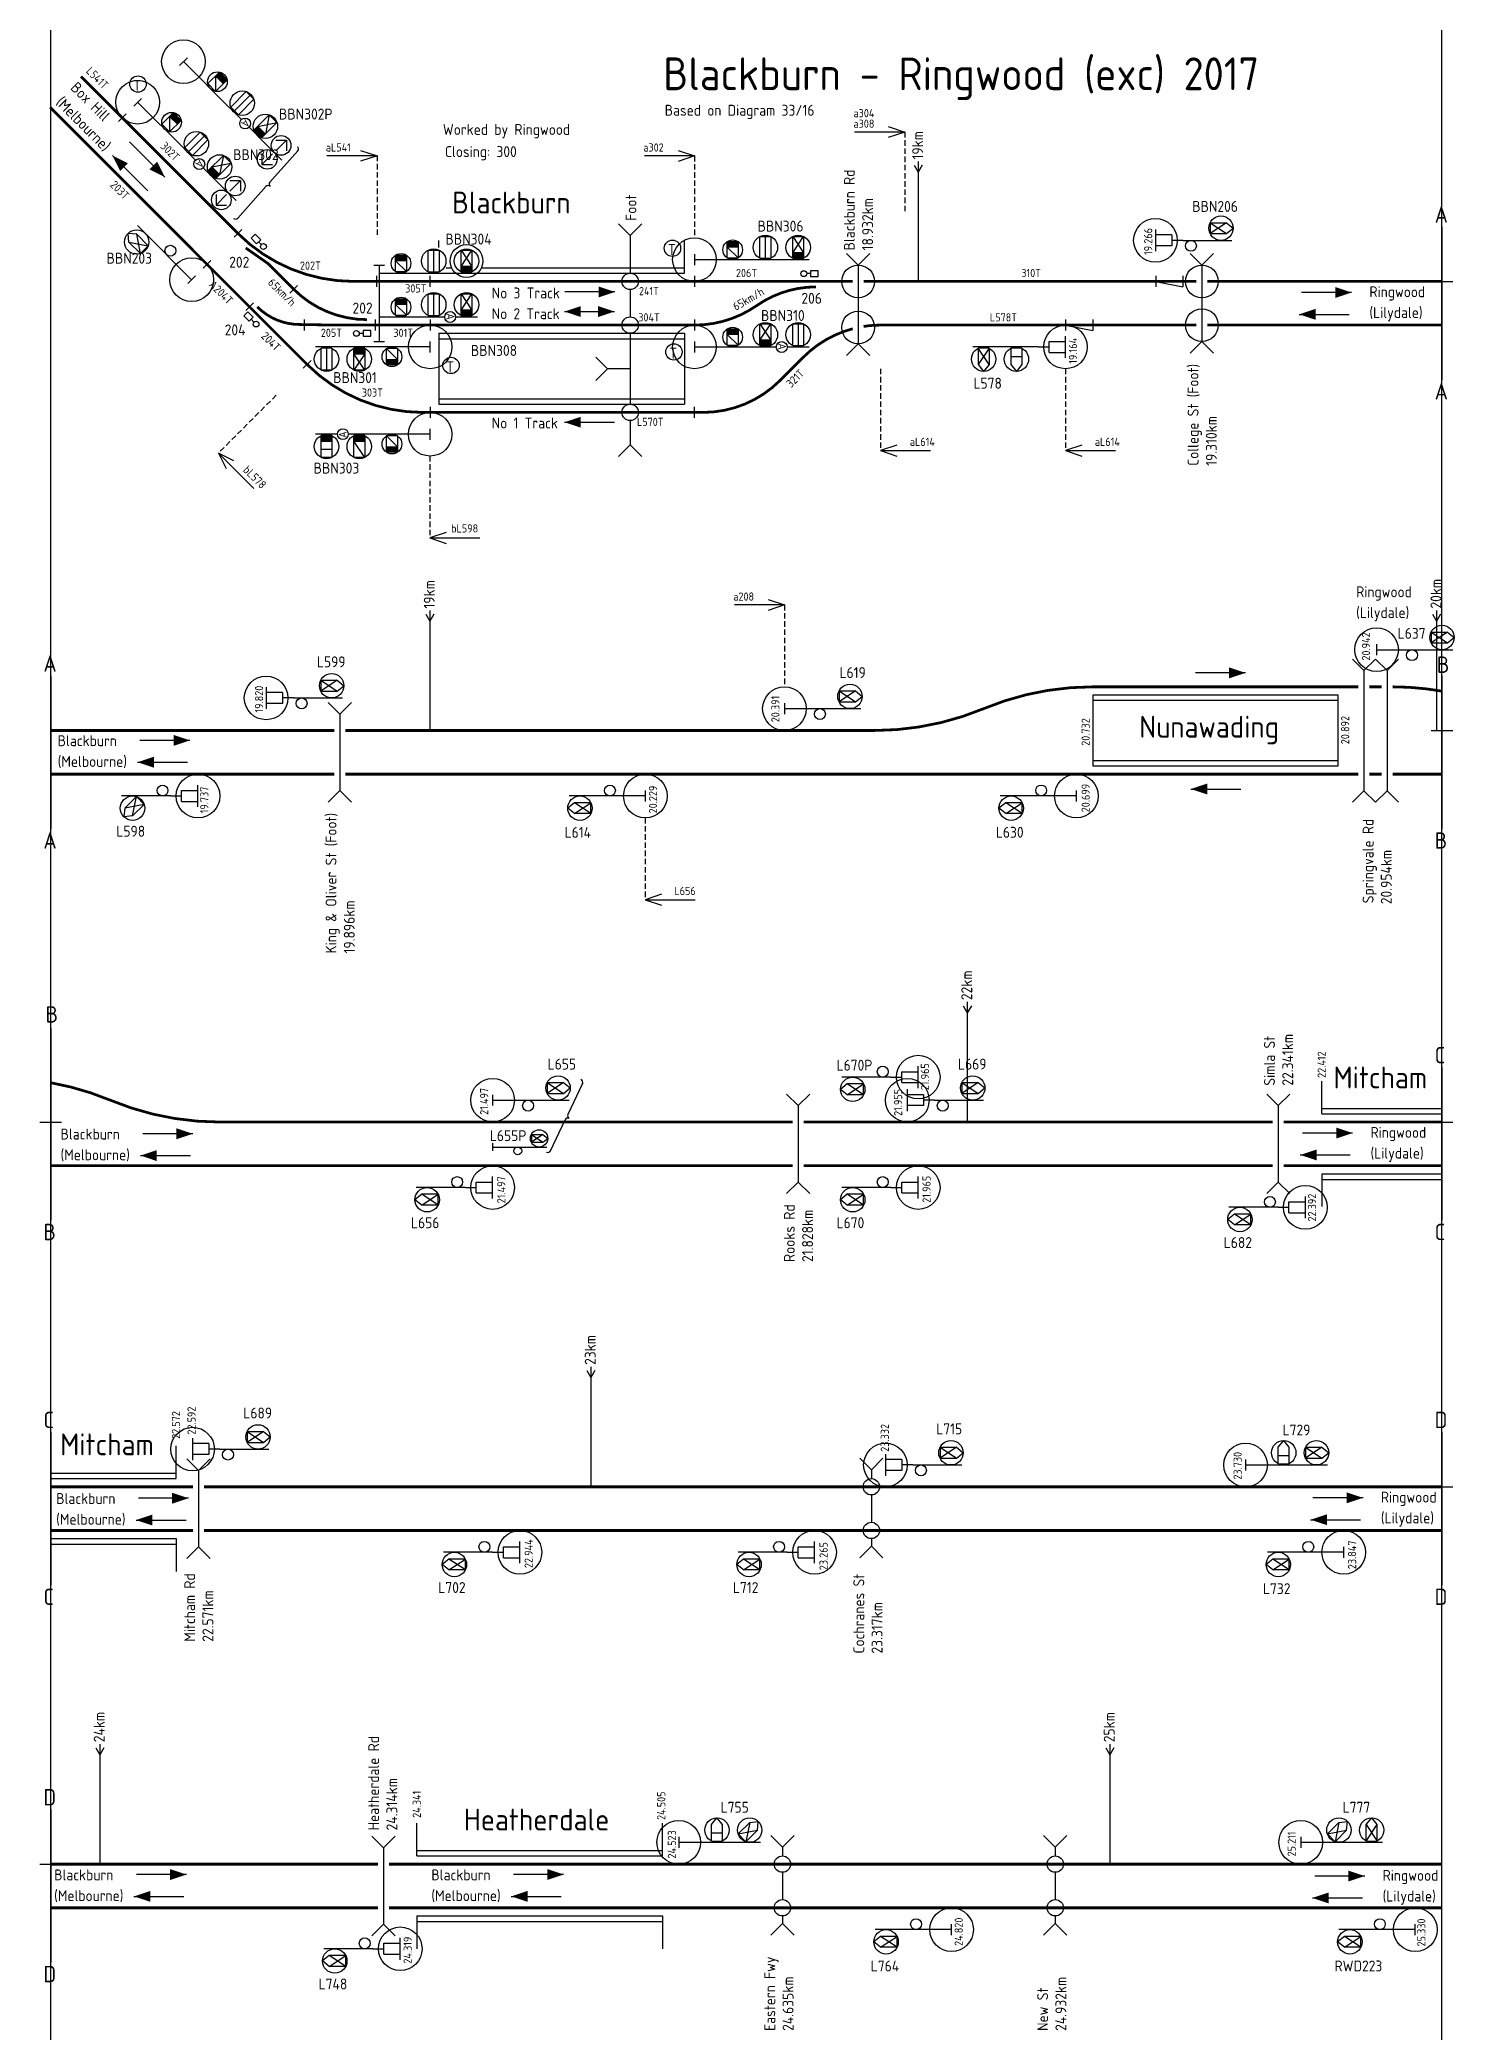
# Model space of a CAD drawing. Extents: x -202 to 266, y -387 to 284.
# Drawn here: x -134.7 to 124.6, y -387 to -22.4 of the extents above; entities that cross this region are included whole.
import ezdxf

# ---------------------------------------------------------------- set-up
doc = ezdxf.new("R2010")
doc.units = 0
doc.linetypes.add('DASHED2', pattern=[0.375, 0.25, -0.125])
doc.layers.get('0').update_dxf_attribs({"linetype": 'CONTINUOUS'})
doc.layers.add('CONST', color=1, linetype='CONTINUOUS')
doc.layers.add('LINE', color=5, linetype='CONTINUOUS')
doc.styles.get("Standard").update_dxf_attribs({"font": 'ISOCP'})

msp = doc.modelspace()

# ---------------------------------------------------------------- texts
for s, height, p in [('Blackburn - Ringwood (exc) 2017', 6, (-20.41844, -31.61355)), ('T', 2, (-117.51667, -31.73203)), ('BBN302P', 2, (-90.83858, -36.99518)), ('Based on Diagram 33/16', 2, (-20.14287, -36.29464)), ('a304', 1.5, (14.45163, -36.57844)), ('Worked by Ringwood', 2, (-60.8145, -39.81291)), ('a308', 1.5, (14.45163, -38.50595)), ('BBN302', 2, (-99.2437, -44.42986)), ('aL541', 1.5, (-82.25785, -42.85132)), ('Closing: 300', 2, (-60.4214, -43.86797)), ('a302', 1.5, (-24.07168, -42.86361)), ('Blackburn', 4, (-59.09567, -54.20027)), ('BBN206', 2, (76.55058, -53.91119)), ('A', 3, (120.98125, -55.89349)), ('BBN304', 2, (-60.32864, -59.89734)), ('BBN306', 2, (-3.11719, -57.52216)), ('BBN203', 2, (-122.43763, -63.39661)), ('T', 2, (-19.55783, -61.80264)), ('202', 2, (-99.96348, -64.13076)), ('202T', 1.5, (-86.99765, -64.5025)), ('206T', 1.5, (-7.08822, -65.86467)), ('310T', 1.5, (45.21628, -65.86467)), ('305T', 1.5, (-67.71527, -68.68709)), ('No 3 Track', 2, (-51.84774, -69.76771)), ('241T', 1.5, (-24.86294, -69.16897)), ('206', 2, (4.90729, -70.73936)), ('Ringwood', 2, (109.02074, -69.54402)), ('202', 2, (-77.36614, -72.52919)), ('No 2 Track', 2, (-51.84774, -73.56771)), ('304T', 1.5, (-24.99538, -73.98774)), ('BBN310', 2, (-2.48852, -73.89392)), ('L578T', 1.5, (39.46205, -73.98774)), ('(Lilydale)', 2, (109.02074, -73.34402)), ('204', 2, (-100.79021, -76.52877)), ('205T', 1.5, (-83.16978, -76.81016)), ('301T', 1.5, (-69.87316, -76.81016)), ('BBN308', 2, (-55.6645, -80.30212)), ('T', 2, (-19.28225, -80.80237)), ('BBN301', 2, (-80.9074, -85.26452)), ('T', 2, (-60.15031, -83.28059)), ('303T', 1.5, (-75.66035, -87.75565)), ('L578', 2, (36.44179, -86.2971)), ('A', 3, (120.98125, -88.29561)), ('No 1 Track', 2, (-51.84774, -93.5862)), ('L570T', 1.5, (-25.22965, -93.12514)), ('aL614', 1.5, (24.78541, -96.78645)), ('aL614', 1.5, (58.69245, -96.78651)), ('BBN303', 2, (-84.48992, -101.85485)), ('bL598', 1.5, (-59.29057, -112.64878)), ('Ringwood', 2, (106.58374, -124.51402)), ('(Lilydale)', 2, (106.58374, -128.31402)), ('L637', 2, (114.19739, -132.11742)), ('A', 3, (-134.01875, -138.15982)), ('L599', 2, (-83.89427, -137.34306)), ('L619', 2, (11.89193, -139.30682)), ('B', 3, (121.37435, -138.35619)), ('Nunawading', 4, (66.84394, -150.23311)), ('Blackburn', 2, (-131.39917, -151.78964)), ('(Melbourne)', 2, (-131.39917, -155.58964)), ('A', 3, (-134.01875, -170.56194)), ('L598', 2, (-120.64915, -168.37054)), ('L614', 2, (-38.49723, -168.57615)), ('L630', 2, (40.544, -168.56343)), ('B', 3, (120.98125, -170.56194)), ('B', 3, (-133.62565, -202.42637)), ('C', 3, (120.98125, -209.88868)), ('L655', 2, (-41.60078, -211.03568)), ('L670P', 2, (11.35085, -211.23206)), ('L669', 2, (33.61302, -211.03568)), ('Mitcham', 4, (102.43356, -214.47956)), ('Blackburn', 2, (-130.87224, -223.8503)), ('L655P', 2, (-52.19224, -224.1419)), ('Ringwood', 2, (109.22172, -223.53921)), ('(Melbourne)', 2, (-130.87224, -227.6503)), ('(Lilydale)', 2, (109.22172, -227.33921)), ('B', 3, (-134.01875, -242.2908)), ('L656', 2, (-66.64915, -240.09939)), ('L670', 2, (11.35085, -240.09939)), ('C', 3, (120.98125, -242.2908)), ('L682', 2, (82.31196, -243.72544)), ('L689', 2, (-97.38187, -274.95418)), ('C', 3, (-134.01875, -276.71298)), ('L715', 2, (29.61302, -277.85999)), ('L729', 2, (93.09874, -278.05636)), ('D', 3, (120.98125, -276.71298)), ('Mitcham', 4, (-130.94591, -281.69662)), ('Blackburn', 2, (-131.67402, -290.61841)), ('Ringwood', 2, (111.11852, -290.36351)), ('(Melbourne)', 2, (-131.67402, -294.41841)), ('(Lilydale)', 2, (111.11852, -294.16351)), ('C', 3, (-134.01875, -309.1151)), ('L702', 2, (-61.64915, -306.9237)), ('L712', 2, (-7.64915, -306.9237)), ('L732', 2, (89.50277, -307.12931)), ('D', 3, (120.98125, -309.1151)), ('D', 3, (-134.01875, -345.83752)), ('L755', 2, (-9.89938, -347.1809)), ('L777', 2, (104.10062, -347.1809)), ('Heatherdale', 4, (-56.96288, -350.4284)), ('Blackburn', 2, (-132.05154, -359.56392)), ('Blackburn', 2, (-62.91077, -359.56189)), ('Ringwood', 2, (111.44293, -359.64489)), ('(Melbourne)', 2, (-132.05154, -363.36392)), ('(Melbourne)', 2, (-62.91077, -363.36189)), ('(Lilydale)', 2, (111.44293, -363.44489)), ('D', 3, (-134.01875, -378.23964)), ('L764', 2, (17.62018, -376.25385)), ('RWD223', 2, (102.62018, -376.25385)), ('L748', 2, (-83.57812, -379.55599))]:
    msp.add_text(s, height=height).set_placement(p)
for s, height, rotation, p in [('L541T', 1.5, 315, (-126.32251, -28.25305)), ('(Melbourne)', 2, 315, (-131.89136, -34.00594)), ('Box Hill', 2, 315, (-129.20435, -31.31893)), ('A', 1.5, 225, (-97.0422, -36.72974)), ('19km', 2, 90, (27.20674, -44.31979)), ('302T', 1.5, 315, (-112.68142, -42.02097)), ('A', 1.5, 225, (-105.44731, -44.16442)), ('Blackburn Rd', 2, 90, (14.69891, -60.96815)), ('203T', 1.5, 315, (-121.90053, -49.09689)), ('Foot', 2, 90, (-25.32394, -55.54557)), ('18.932km', 2, 90, (18.04026, -60.96815)), ('19.266', 1.5, 90, (69.21884, -61.7997)), ('A204T', 1.5, 315, (-103.80534, -67.37921)), ('65km/h', 1.5, 315, (-93.00585, -67.00039)), ('65km/h', 1.5, 30, (-7.09178, -72.06756)), ('A', 1.5, 270, (-60.16838, -72.47121)), ('204T', 1.5, 315, (-94.22902, -76.81024)), ('A', 1.5, 270, (0.61876, -77.97121)), ('19.164', 1.5, 90, (55.43081, -81.73191)), ('321T', 1.5, 45, (3.03667, -86.2117)), ('College St (Foot)', 2, 90, (77.69891, -100.43982)), ('A', 1.5, 90, (-78.43935, -95.32978)), ('19.310km', 2, 90, (81.04026, -100.43982)), ('bL578', 1.5, 315, (-97.54244, -101.30548)), ('19km', 2, 90, (-62.30055, -126.58612)), ('20km', 2, 90, (122.20674, -126.58612)), ('20.942', 1.5, 90, (109.15205, -136.11278)), ('19.820', 1.5, 90, (-93.74662, -145.63704)), ('20.391', 1.5, 90, (0.8923, -147.40443)), ('20.732', 1.5, 90, (57.75418, -151.72471)), ('20.892', 1.5, 90, (105.31933, -151.43014)), ('19.737', 1.5, 90, (-103.77067, -164.09642)), ('20.229', 1.5, 90, (-21.53412, -164.09642)), ('20.699', 1.5, 90, (57.75418, -163.90005)), ('King & Oliver St (Foot)', 2, 90, (-80.30109, -189.7757)), ('Springvale Rd', 2, 90, (109.77694, -180.57107)), ('20.954km', 2, 90, (113.1043, -180.74239)), ('19.896km', 2, 90, (-76.95974, -189.7757)), ('22km', 2, 90, (36.20674, -198.31498)), ('Simla St', 2, 90, (91.69891, -213.98146)), ('22.341km', 2, 90, (95.04026, -213.98146)), ('22.412', 1.5, 90, (101.01913, -212.55467)), ('21.965', 1.5, 90, (28.29555, -214.813)), ('21.497', 1.5, 90, (-52.48659, -219.32966)), ('21.955', 1.5, 90, (23.38179, -219.52604)), ('21.497', 1.5, 90, (-49.34179, -235.53072)), ('21.965', 1.5, 90, (28.59037, -235.43253)), ('Rooks Rd', 2, 90, (3.69891, -246.28538)), ('21.828km', 2, 90, (7.04026, -246.28538)), ('22.392', 1.5, 90, (99.25018, -238.86912)), ('23km', 2, 90, (-32.79326, -265.13928)), ('22.592', 1.5, 90, (-106.1209, -277.90615)), ('22.572', 1.5, 90, (-108.97087, -278.69166)), ('23.332', 1.5, 90, (20.94857, -281.04818)), ('23.730', 1.5, 90, (85.61358, -286.15396)), ('22.944', 1.5, 90, (-44.33553, -302.35502)), ('23.265', 1.5, 90, (9.71579, -302.74778)), ('23.847', 1.5, 90, (106.59533, -302.5514)), ('Mitcham Rd', 2, 90, (-106.21496, -315.85896)), ('Cochranes St', 2, 90, (16.43237, -318.0191)), ('22.571km', 2, 90, (-102.8736, -315.85896)), ('23.317km', 2, 90, (19.77372, -318.0191)), ('24km', 2, 90, (-122.79326, -334.26382)), ('25km', 2, 90, (62.32414, -334.26382)), ('Heatherdale Rd', 2, 90, (-72.49764, -350.42124)), ('24.314km', 2, 90, (-69.15629, -350.42124)), ('24.341', 1.5, 90, (-64.8414, -348.11075)), ('24.505', 1.5, 90, (-20.02795, -348.50351)), ('24.523', 1.5, 90, (-18.08217, -355.57306)), ('25.211', 1.5, 90, (95.50415, -355.18031)), ('24.820', 1.5, 90, (34.49501, -371.57775)), ('25.330', 1.5, 90, (119.28672, -371.67593)), ('24.319', 1.5, 90, (-66.51208, -374.81796)), ('Eastern Fwy', 2, 90, (0.12218, -387.14364)), ('24.635km', 2, 90, (3.46353, -387.14364)), ('24.932km', 2, 90, (53.46353, -387.14364)), ('New St', 2, 90, (50.12218, -387.14364))]:
    msp.add_text(s, height=height, rotation=rotation).set_placement(p)
at = {"layer": 'CONST'}
for s, p in [('a208', (-7.57897, -125.12994)), ('L656', (-18.36917, -179.0655))]:
    msp.add_text(s, height=1.5, dxfattribs=at).set_placement(p)

# ---------------------------------------------------------------- linework, layer by layer
for p, q in [((-107.6381, -25.68028), (-109.05231, -27.09449)), ((-108.3452, -26.38739), (-106.22388, -28.50871)), ((-106.22388, -28.50871), (-101.98124, -32.75135)), ((-103.88847, -30.41593), (-101.76715, -28.29461)), ((-102.47426, -29.00172), (-102.47426, -31.83015)), ((-101.06004, -30.41593), (-102.47426, -29.00172)), ((-101.76715, -28.29461), (-100.35294, -29.70883)), ((-103.88847, -30.41593), (-102.47426, -31.83015)), ((-100.35294, -29.70883), (-102.47426, -31.83015)), ((-101.98124, -32.75135), (-97.7386, -36.99399)), ((-99.693, -34.70574), (-96.86457, -31.87732)), ((-98.98589, -35.41285), (-96.15746, -32.58442)), ((-96.86457, -31.87732), (-95.45036, -33.29153)), ((-118.85396, -35.92571), (-120.26817, -37.33992)), ((-116.04321, -33.11496), (-117.45743, -34.52918)), ((-116.75032, -33.82207), (-114.629, -35.94339)), ((-114.629, -35.94339), (-110.38636, -40.18603)), ((-112.29359, -37.85061), (-110.17226, -35.72929)), ((-109.46516, -37.85061), (-110.87937, -36.4364)), ((-110.87937, -36.4364), (-110.87937, -39.26483)), ((-110.17226, -35.72929), (-108.75805, -37.14351)), ((-99.693, -34.70574), (-98.27878, -36.11996)), ((-95.45036, -33.29153), (-98.27878, -36.11996)), ((-95.45036, -38.94838), (-92.62193, -36.11996)), ((-92.62193, -36.11996), (-93.32904, -39.65549)), ((-92.62193, -36.11996), (-91.20772, -37.53417)), ((-112.29359, -37.85061), (-110.87937, -39.26483)), ((-108.75805, -37.14351), (-110.87937, -39.26483)), ((-108.09811, -42.14043), (-105.26969, -39.312)), ((-107.39101, -42.84753), (-104.56258, -40.0191)), ((-105.26969, -39.312), (-103.85547, -40.72621)), ((-96.32468, -38.40792), (-93.49596, -41.23663)), ((-95.45036, -38.94838), (-94.03614, -40.3626)), ((-94.74325, -38.24128), (-91.20772, -37.53417)), ((-93.32904, -39.65549), (-94.74325, -38.24128)), ((-91.20772, -37.53417), (-94.03614, -40.3626)), ((23.83649, -39.29283), (14.66745, -39.29283)), ((20.83649, -38.29283), (23.83649, -39.29283)), ((23.83649, -39.29283), (20.83649, -40.29283)), ((-121.36708, -43.59024), (-114.88359, -50.07374)), ((-111.7429, -47.55572), (-118.2264, -41.07223)), ((-110.38636, -40.18603), (-106.14372, -44.42867)), ((-108.09811, -42.14043), (-106.6839, -43.55464)), ((-103.85547, -40.72621), (-106.6839, -43.55464)), ((-103.85547, -46.38307), (-101.02705, -43.55464)), ((-101.02705, -43.55464), (-101.73415, -47.09017)), ((-101.02705, -43.55464), (-99.61283, -44.96885)), ((-92.02753, -43.30373), (-93.97837, -45.25457)), ((-93.97837, -43.30373), (-93.97837, -45.25457)), ((-93.49596, -41.23663), (-90.31398, -44.41861)), ((-87.39682, -42.74254), (-92.51527, -48.46488)), ((-91.42886, -40.75423), (-89.47802, -40.75423)), ((-91.42886, -42.70506), (-89.47802, -40.75423)), ((-89.47802, -40.75423), (-89.47802, -42.70506)), ((-72.87298, -43.6382), (-82.04203, -43.6382)), ((-75.87298, -42.6382), (-72.87298, -43.6382)), ((-72.87298, -43.6382), (-75.87298, -44.6382)), ((-14.68681, -43.6505), (-23.85586, -43.6505)), ((-17.68681, -42.6505), (-14.68681, -43.6505)), ((-14.68681, -43.6505), (-17.68681, -44.6505)), ((-104.72979, -45.8426), (-101.90108, -48.67131)), ((-103.85547, -46.38307), (-102.44126, -47.79728)), ((-103.14837, -45.67596), (-99.61283, -44.96885)), ((-101.73415, -47.09017), (-103.14837, -45.67596)), ((-99.61283, -44.96885), (-102.44126, -47.79728)), ((-93.97837, -45.25457), (-92.02753, -45.25457)), ((25.56319, -45.35146), (26.31319, -46.6505)), ((26.31319, -44.6505), (26.31319, -46.6505)), ((27.06319, -45.35146), (26.31319, -46.6505)), ((-102.38348, -50.73842), (-102.38348, -52.68925)), ((-100.43265, -50.73842), (-102.38348, -52.68925)), ((-101.90108, -48.67131), (-98.7191, -51.85329)), ((-99.83397, -50.13974), (-97.88314, -48.18891)), ((-99.83397, -48.18891), (-97.88314, -48.18891)), ((-98.41223, -55.05757), (-93.24705, -49.283)), ((-97.88314, -48.18891), (-97.88314, -50.13974)), ((-102.38348, -52.68925), (-100.43265, -52.68925)), ((-118.3343, -59.43097), (-118.50123, -57.84983)), ((-116.92009, -58.01676), (-118.50123, -57.84983)), ((-114.79877, -60.13808), (-116.92009, -58.01676)), ((-116.21298, -61.55229), (-116.92009, -58.01676)), ((-112.51052, -60.67826), (-116.75316, -56.43562)), ((-97.65844, -57.15659), (-99.07265, -58.57081)), ((-28.59994, -56.10659), (-26.47861, -58.22791)), ((-24.35729, -56.10659), (-26.47861, -58.22791)), ((69.8059, -57.12844), (69.8059, -61.12844)), ((72.8059, -58.12844), (69.8059, -58.12844)), ((72.8059, -58.12844), (72.8059, -60.12844)), ((79.8059, -55.89237), (82.8059, -57.89237)), ((79.8059, -55.89237), (82.8059, -55.89237)), ((82.8059, -55.89237), (79.8059, -57.89237)), ((79.8059, -55.89237), (79.8059, -57.89237)), ((79.8059, -57.89237), (82.8059, -57.89237)), ((82.8059, -55.89237), (84.04197, -56.89237)), ((82.8059, -57.89237), (84.04197, -56.89237)), ((122.31771, -56.6505), (122.31771, -84.6505)), ((-116.21298, -61.55229), (-118.3343, -59.43097)), ((-118.3343, -59.43097), (-114.79877, -60.13808)), ((-116.21298, -61.55229), (-114.79877, -60.13808)), ((-110.3892, -62.79958), (-112.51052, -60.67826)), ((-69.47397, -61.84772), (-67.47397, -61.84772)), ((-69.47397, -64.84772), (-69.47397, -61.84772)), ((-67.47397, -61.84772), (-67.47397, -64.84772)), ((-63.47397, -60.91443), (-61.47397, -60.91443)), ((-63.47397, -64.91443), (-63.47397, -60.91443)), ((-62.47397, -64.91443), (-62.47397, -60.91443)), ((-61.51983, -60.40544), (-61.51983, -59.1505)), ((-61.47397, -60.91443), (-61.47397, -64.91443)), ((-57.47397, -60.91443), (-55.47397, -60.91443)), ((-57.47397, -63.91443), (-55.47397, -60.91443)), ((-57.47397, -60.91443), (-55.47397, -63.91443)), ((-57.47397, -64.91443), (-57.47397, -60.91443)), ((-55.47397, -60.91443), (-55.47397, -64.91443)), ((-16.51983, -65.1505), (-16.51983, -59.1505)), ((-14.68681, -61.6505), (-14.68681, -63.6505)), ((-8.68681, -62.34772), (-8.68681, -59.34772)), ((-8.68681, -59.34772), (-6.68681, -59.34772)), ((-8.68681, -60.34772), (-6.68681, -62.34772)), ((-6.68681, -60.34772), (-8.68681, -60.34772)), ((-6.68681, -59.34772), (-6.68681, -62.34772)), ((-2.68681, -62.41443), (-2.68681, -58.41443)), ((-2.68681, -58.41443), (-0.68681, -58.41443)), ((-1.68681, -62.41443), (-1.68681, -58.41443)), ((-0.68681, -58.41443), (-0.68681, -62.41443)), ((3.31319, -62.41443), (3.31319, -58.41443)), ((3.31319, -61.41443), (5.31319, -58.41443)), ((3.31319, -58.41443), (5.31319, -61.41443)), ((3.31319, -58.41443), (5.31319, -58.41443)), ((5.31319, -61.41443), (3.31319, -61.41443)), ((5.31319, -58.41443), (5.31319, -62.41443)), ((13.19187, -61.52918), (15.31319, -63.6505)), ((17.43451, -61.52918), (15.31319, -63.6505)), ((72.8059, -60.12844), (69.8059, -60.12844)), ((74.8059, -59.12844), (72.8059, -59.12844)), ((74.8059, -59.12844), (77.8059, -59.12844)), ((76.19187, -61.52918), (78.31319, -63.6505)), ((77.8059, -59.12844), (83.8059, -59.12844)), ((80.43451, -61.52918), (78.31319, -63.6505)), ((-106.85367, -66.33512), (-110.3892, -62.79958)), ((-107.56077, -67.04222), (-106.14656, -65.62801)), ((-103.34132, -62.80302), (-104.75553, -64.21723)), ((-73.47397, -63.6505), (-71.47397, -63.6505)), ((-72.97145, -65.62549), (-72.97145, -67.62549)), ((-72.47397, -63.6505), (-72.47397, -77.6505)), ((-72.47397, -65.1505), (-66.47397, -65.1505)), ((-67.47397, -62.84772), (-69.47397, -62.84772)), ((-69.47397, -62.84772), (-67.47397, -64.84772)), ((-69.47397, -64.84772), (-67.47397, -64.84772)), ((-66.47397, -65.1505), (-60.47397, -65.1505)), ((-63.47397, -64.91443), (-61.47397, -64.91443)), ((-63.18844, -65.62549), (-63.18844, -67.62549)), ((-60.47397, -65.1505), (-54.47397, -65.1505)), ((-60.2108, -64.1505), (-59.20749, -64.1505)), ((-60.2108, -65.1505), (-16.51983, -65.1505)), ((-55.47397, -63.91443), (-57.47397, -63.91443)), ((-57.47397, -64.91443), (-55.47397, -64.91443)), ((-53.74045, -64.1505), (-16.51983, -64.1505)), ((-14.68681, -62.6505), (-11.68681, -62.6505)), ((-14.68681, -65.62549), (-14.68681, -67.62549)), ((-11.68681, -62.6505), (-5.68681, -62.6505)), ((-8.68681, -62.34772), (-6.68681, -62.34772)), ((-5.68681, -62.6505), (0.31319, -62.6505)), ((-2.68681, -62.41443), (-0.68681, -62.41443)), ((0.31319, -62.6505), (6.31319, -62.6505)), ((3.31319, -62.41443), (5.31319, -62.41443)), ((-87.43661, -67.37842), (-88.85083, -68.79263)), ((-63.47397, -68.91443), (-61.47397, -68.91443)), ((-63.47397, -72.91443), (-63.47397, -68.91443)), ((-62.47397, -72.91443), (-62.47397, -68.91443)), ((-61.47397, -68.91443), (-61.47397, -72.91443)), ((-57.47397, -68.91443), (-55.47397, -68.91443)), ((-57.47397, -68.91443), (-55.47397, -71.91443)), ((-57.47397, -71.91443), (-55.47397, -68.91443)), ((-57.47397, -72.91443), (-57.47397, -68.91443)), ((-55.47397, -68.91443), (-55.47397, -72.91443)), ((-29.25641, -68.57906), (-38.42545, -68.57906)), ((69.84713, -65.6505), (69.84713, -67.6505)), ((69.84713, -66.6505), (74.84713, -67.6505)), ((74.84713, -65.6505), (74.84713, -67.6505)), ((105.74282, -68.67875), (96.57377, -68.67875)), ((-95.48735, -70.58878), (-96.90157, -72.00299)), ((-69.47397, -69.84772), (-67.47397, -69.84772)), ((-69.47397, -72.84772), (-69.47397, -69.84772)), ((-67.47397, -70.84772), (-69.47397, -70.84772)), ((-69.47397, -70.84772), (-67.47397, -72.84772)), ((-69.47397, -72.84772), (-67.47397, -72.84772)), ((-67.47397, -69.84772), (-67.47397, -72.84772)), ((-63.47397, -72.91443), (-61.47397, -72.91443)), ((-55.47397, -71.91443), (-57.47397, -71.91443)), ((-57.47397, -72.91443), (-55.47397, -72.91443)), ((-38.52018, -72.16346), (-29.35114, -72.16346)), ((96.13348, -72.68006), (105.30253, -72.68006)), ((-86.24709, -73.6505), (-86.24709, -75.6505)), ((-73.19236, -73.6505), (-73.19236, -75.6505)), ((-72.47397, -73.1505), (-66.47397, -73.1505)), ((-66.47397, -73.1505), (-60.47397, -73.1505)), ((-63.13377, -73.6505), (-63.13377, -75.6505)), ((-61.51983, -76.1505), (-16.51983, -76.1505)), ((-61.51983, -76.1505), (-61.51983, -89.1505)), ((-58.47437, -73.1505), (-54.47397, -73.1505)), ((-16.51983, -76.1505), (-16.51983, -89.1505)), ((-14.68683, -73.62549), (-14.68683, -75.62549)), ((-8.68683, -78.34772), (-8.68683, -75.34772)), ((-8.68683, -75.34772), (-6.68683, -75.34772)), ((-6.68683, -76.34772), (-8.68683, -76.34772)), ((-8.68683, -76.34772), (-6.68683, -78.34772)), ((-6.68683, -75.34772), (-6.68683, -78.34772)), ((-2.68683, -74.41443), (-0.68683, -74.41443)), ((-2.68683, -78.41443), (-2.68683, -74.41443)), ((-2.68683, -77.41443), (-0.68683, -74.41443)), ((-2.68683, -74.41443), (-0.68683, -77.41443)), ((-0.68683, -74.41443), (-0.68683, -78.41443)), ((3.31317, -78.41443), (3.31317, -74.41443)), ((3.31317, -74.41443), (5.31317, -74.41443)), ((4.31317, -74.41443), (4.31317, -78.41443)), ((5.31317, -74.41443), (5.31317, -78.41443)), ((53.31319, -73.6505), (53.31319, -75.6505)), ((53.31319, -74.6505), (58.31319, -75.6505)), ((58.31319, -73.6505), (58.31319, -75.6505)), ((-78.13377, -78.6505), (-84.13377, -78.6505)), ((-83.13377, -82.88656), (-83.13377, -78.88656)), ((-81.13377, -78.88656), (-83.13377, -78.88656)), ((-82.13377, -78.88656), (-82.13377, -82.88656)), ((-81.13377, -78.88656), (-81.13377, -82.88656)), ((-72.13377, -78.6505), (-78.13377, -78.6505)), ((-75.13377, -78.88656), (-77.13377, -78.88656)), ((-77.13377, -82.88656), (-77.13377, -78.88656)), ((-77.13377, -79.88656), (-75.13377, -79.88656)), ((-75.13377, -79.88656), (-77.13377, -82.88656)), ((-75.13377, -82.88656), (-77.13377, -79.88656)), ((-75.13377, -78.88656), (-75.13377, -82.88656)), ((-73.47397, -77.6505), (-71.47397, -77.6505)), ((-66.13377, -78.6505), (-72.13377, -78.6505)), ((-69.13377, -78.95327), (-71.13377, -78.95327)), ((-69.13377, -80.95327), (-71.13377, -78.95327)), ((-71.13377, -81.95327), (-71.13377, -78.95327)), ((-69.13377, -78.95327), (-69.13377, -81.95327)), ((-63.13377, -78.6505), (-66.13377, -78.6505)), ((-63.13377, -79.6505), (-63.13377, -77.6505)), ((-61.51983, -77.1505), (-16.51983, -77.1505)), ((-14.68683, -77.6505), (-14.68683, -79.6505)), ((-14.68683, -78.6505), (-11.68683, -78.6505)), ((-11.68683, -78.6505), (-5.68683, -78.6505)), ((-8.68683, -78.34772), (-6.68683, -78.34772)), ((-5.68683, -78.6505), (0.31317, -78.6505)), ((-0.68683, -77.41443), (-2.68683, -77.41443)), ((-2.68683, -78.41443), (-0.68683, -78.41443)), ((2.31277, -78.6505), (6.31317, -78.6505)), ((3.31317, -78.41443), (5.31317, -78.41443)), ((13.19187, -80.19938), (15.31319, -78.07806)), ((17.43451, -80.19938), (15.31319, -78.07806)), ((42.31319, -78.6505), (36.31319, -78.6505)), ((39.31319, -81.88656), (37.31319, -78.88656)), ((39.31319, -78.88656), (37.31319, -81.88656)), ((39.31319, -78.88656), (37.31319, -78.88656)), ((37.31319, -78.88656), (37.31319, -81.88656)), ((39.31319, -78.88656), (39.31319, -81.88656)), ((48.31319, -78.6505), (42.31319, -78.6505)), ((45.31319, -78.88656), (43.31319, -78.88656)), ((43.31319, -78.88656), (43.31319, -81.88656)), ((45.31319, -78.88656), (45.31319, -81.88656)), ((48.31319, -78.6505), (50.31319, -78.6505)), ((50.31319, -77.6505), (53.31319, -77.6505)), ((50.31319, -79.6505), (50.31319, -77.6505)), ((50.31319, -79.6505), (53.31319, -79.6505)), ((53.31319, -80.6505), (53.31319, -76.6505)), ((76.19187, -79.77182), (78.31319, -77.6505)), ((80.43451, -79.77182), (78.31319, -77.6505)), ((-84.97215, -81.15659), (-86.38636, -82.57081)), ((-81.13377, -82.88656), (-83.13377, -82.88656)), ((-75.13377, -82.88656), (-77.13377, -82.88656)), ((-71.13377, -80.95327), (-69.13377, -80.95327)), ((-69.13377, -81.95327), (-71.13377, -81.95327)), ((-32.74946, -80.52918), (-30.62814, -82.6505)), ((-32.74946, -84.77182), (-30.62814, -82.6505)), ((37.31319, -81.88656), (38.31319, -83.12263)), ((39.31319, -81.88656), (38.31319, -83.12263)), ((43.31319, -80.38656), (45.31319, -80.38656)), ((43.31319, -81.88656), (44.31319, -83.12263)), ((45.31319, -81.88656), (44.31319, -83.12263)), ((-63.13377, -89.6505), (-63.13377, -91.6505)), ((-61.51983, -88.1505), (-16.51983, -88.1505)), ((-61.51983, -89.1505), (-16.51983, -89.1505)), ((-14.76988, -89.6505), (-14.76988, -91.6505)), ((-80.13336, -94.6505), (-84.13377, -94.6505)), ((-72.13377, -94.6505), (-78.13377, -94.6505)), ((-66.13377, -94.6505), (-72.13377, -94.6505)), ((-63.13377, -94.6505), (-66.13377, -94.6505)), ((-63.13377, -95.6505), (-63.13377, -93.6505)), ((-38.52018, -92.44359), (-29.35114, -92.44359)), ((-101.95709, -98.1127), (-95.47359, -104.5962)), ((-101.95709, -98.1127), (-100.54288, -100.94113)), ((-99.12866, -99.52692), (-101.95709, -98.1127)), ((-81.13377, -94.88656), (-83.13377, -94.88656)), ((-83.13377, -98.88656), (-83.13377, -94.88656)), ((-83.13377, -95.88656), (-81.13377, -95.88656)), ((-83.13377, -97.38656), (-81.13377, -97.38656)), ((-81.13377, -94.88656), (-81.13377, -98.88656)), ((-77.13377, -98.88656), (-77.13377, -94.88656)), ((-75.13377, -94.88656), (-77.13377, -94.88656)), ((-75.13377, -98.88656), (-77.13377, -95.88656)), ((-77.13377, -95.88656), (-75.13377, -95.88656)), ((-75.13377, -94.88656), (-75.13377, -98.88656)), ((-71.13377, -97.95327), (-71.13377, -94.95327)), ((-69.13377, -96.95327), (-71.13377, -94.95327)), ((-69.13377, -94.95327), (-71.13377, -94.95327)), ((-71.13377, -96.95327), (-69.13377, -96.95327)), ((-69.13377, -97.95327), (-71.13377, -97.95327)), ((-69.13377, -94.95327), (-69.13377, -97.95327)), ((-28.59994, -98.71844), (-26.47861, -96.59712)), ((-24.35729, -98.71844), (-26.47861, -96.59712)), ((22.40615, -96.65044), (19.40615, -97.65044)), ((19.40615, -97.65044), (22.40615, -98.65044)), ((19.40615, -97.65044), (28.5752, -97.65044)), ((56.31319, -96.6505), (53.31319, -97.6505)), ((53.31319, -97.6505), (62.48223, -97.6505)), ((53.31319, -97.6505), (56.31319, -98.6505)), ((-81.13377, -98.88656), (-83.13377, -98.88656)), ((-75.13377, -98.88656), (-77.13377, -98.88656)), ((-60.18368, -112.65044), (-63.18368, -113.65044)), ((-63.18368, -113.65044), (-60.18368, -114.65044)), ((-63.18368, -113.65044), (-54.01464, -113.65044)), ((-63.9441, -127.61779), (-63.1941, -128.91683)), ((-63.1941, -126.91683), (-63.1941, -128.91683)), ((-62.4441, -127.61779), (-63.1941, -128.91683)), ((120.56319, -127.61779), (121.31319, -128.91683)), ((121.31319, -126.91683), (121.31319, -128.91683)), ((122.06319, -127.61779), (121.31319, -128.91683)), ((120.32077, -130.87729), (123.32077, -130.87729)), ((120.32077, -130.87729), (123.32077, -132.87729)), ((123.32077, -130.87729), (120.32077, -132.87729)), ((120.32077, -130.87729), (120.32077, -132.87729)), ((123.32077, -130.87729), (124.55684, -131.87729)), ((110.32077, -133.11336), (110.32077, -135.11336)), ((110.32077, -134.11336), (115.32077, -134.11336)), ((115.32077, -134.11336), (118.32077, -134.11336)), ((118.32077, -134.11336), (124.32077, -134.11336)), ((120.32077, -132.87729), (123.32077, -132.87729)), ((123.32077, -132.87729), (124.55684, -131.87729)), ((86.30424, -138.35627), (77.13519, -138.35627)), ((105.89048, -135.83368), (108.0118, -137.955)), ((110.13312, -135.83368), (108.0118, -137.955)), ((108.0118, -137.955), (108.0118, -159.955)), ((110.13312, -135.83368), (112.25444, -137.955)), ((114.37576, -135.83368), (112.25444, -137.955)), ((112.25444, -137.955), (112.25444, -159.955)), ((-132.68229, -138.91683), (-132.68229, -166.91683)), ((-93.1941, -140.95306), (-93.1941, -144.95306)), ((-90.1941, -141.95306), (-93.1941, -141.95306)), ((-90.1941, -141.95306), (-90.1941, -143.95306)), ((-80.1941, -139.71699), (-83.1941, -141.71699)), ((-83.1941, -139.71699), (-80.1941, -139.71699)), ((-83.1941, -139.71699), (-80.1941, -141.71699)), ((-83.1941, -139.71699), (-83.1941, -141.71699)), ((-83.1941, -141.71699), (-80.1941, -141.71699)), ((-80.1941, -139.71699), (-78.95803, -140.71699)), ((-80.1941, -141.71699), (-78.95803, -140.71699)), ((11.8059, -141.68076), (11.8059, -143.68076)), ((14.8059, -141.68076), (11.8059, -143.68076)), ((11.8059, -141.68076), (14.8059, -141.68076)), ((11.8059, -141.68076), (14.8059, -143.68076)), ((14.8059, -141.68076), (16.04197, -142.68076)), ((122.31771, -138.91683), (122.31771, -166.91683)), ((-90.1941, -143.95306), (-93.1941, -143.95306)), ((-88.1941, -142.95306), (-90.1941, -142.95306)), ((-88.1941, -142.95306), (-85.1941, -142.95306)), ((-85.1941, -142.95306), (-79.1941, -142.95306)), ((-81.80813, -143.7955), (-79.68681, -145.91683)), ((-77.56549, -143.7955), (-79.68681, -145.91683)), ((1.8059, -143.91683), (1.8059, -145.91683)), ((1.8059, -144.91683), (6.8059, -144.91683)), ((6.8059, -144.91683), (9.8059, -144.91683)), ((9.8059, -144.91683), (15.8059, -144.91683)), ((11.8059, -143.68076), (14.8059, -143.68076)), ((14.8059, -143.68076), (16.04197, -142.68076)), ((103.31319, -142.41683), (58.31319, -142.41683)), ((58.31319, -142.41683), (58.31319, -155.41683)), ((103.31319, -143.41683), (58.31319, -143.41683)), ((103.31319, -155.41683), (103.31319, -142.41683)), ((-107.16007, -150.72799), (-116.32911, -150.72799)), ((-116.7694, -154.7293), (-107.60036, -154.7293)), ((58.31319, -154.41683), (103.31319, -154.41683)), ((58.31319, -155.41683), (103.31319, -155.41683)), ((-108.68681, -161.91683), (-108.68681, -159.91683)), ((-108.68681, -159.91683), (-105.68681, -159.91683)), ((-105.68681, -162.91683), (-105.68681, -158.91683)), ((-81.80813, -162.03815), (-79.68681, -159.91683)), ((-77.56549, -162.03815), (-79.68681, -159.91683)), ((-23.68681, -161.91683), (-23.68681, -159.91683)), ((55.35441, -161.90411), (55.35441, -159.90411)), ((76.3018, -159.63871), (85.47084, -159.63871)), ((105.89048, -162.07632), (108.0118, -159.955)), ((110.13312, -162.07632), (108.0118, -159.955)), ((110.13312, -162.07632), (112.25444, -159.955)), ((114.37576, -162.07632), (112.25444, -159.955)), ((-113.68681, -160.91683), (-119.68681, -160.91683)), ((-119.10103, -163.15289), (-119.26795, -164.73403)), ((-116.97971, -161.03157), (-119.10103, -163.15289)), ((-115.56549, -162.44579), (-119.10103, -163.15289)), ((-117.68681, -164.56711), (-116.97971, -161.03157)), ((-115.56549, -162.44579), (-117.68681, -164.56711)), ((-115.56549, -162.44579), (-116.97971, -161.03157)), ((-110.68681, -160.91683), (-113.68681, -160.91683)), ((-110.68681, -160.91683), (-108.68681, -160.91683)), ((-108.68681, -161.91683), (-105.68681, -161.91683)), ((-36.68681, -162.15289), (-37.92288, -163.15289)), ((-36.68681, -164.15289), (-37.92288, -163.15289)), ((-31.68681, -160.91683), (-37.68681, -160.91683)), ((-33.68681, -164.15289), (-36.68681, -162.15289)), ((-36.68681, -164.15289), (-33.68681, -162.15289)), ((-33.68681, -162.15289), (-36.68681, -162.15289)), ((-33.68681, -164.15289), (-33.68681, -162.15289)), ((-28.68681, -160.91683), (-31.68681, -160.91683)), ((-23.68681, -160.91683), (-28.68681, -160.91683)), ((42.35441, -162.14018), (41.11834, -163.14018)), ((42.35441, -164.14018), (41.11834, -163.14018)), ((47.35441, -160.90411), (41.35441, -160.90411)), ((45.35441, -164.14018), (42.35441, -162.14018)), ((42.35441, -164.14018), (45.35441, -162.14018)), ((45.35441, -162.14018), (42.35441, -162.14018)), ((45.35441, -164.14018), (45.35441, -162.14018)), ((50.35441, -160.90411), (47.35441, -160.90411)), ((55.35441, -160.90411), (50.35441, -160.90411)), ((-117.68681, -164.56711), (-119.26795, -164.73403)), ((-33.68681, -164.15289), (-36.68681, -164.15289)), ((45.35441, -164.14018), (42.35441, -164.14018)), ((34.56319, -199.34665), (35.31319, -200.64568)), ((35.31319, -198.64568), (35.31319, -200.64568)), ((36.06319, -199.34665), (35.31319, -200.64568)), ((-132.68229, -203.44161), (-132.68229, -238.64568)), ((23.31319, -213.41891), (23.31319, -211.41891)), ((23.31319, -211.41891), (26.31319, -211.41891)), ((26.31319, -214.41891), (26.31319, -210.41891)), ((122.31771, -210.64568), (122.31771, -238.64568)), ((-41.68681, -213.40962), (-41.68681, -215.40962)), ((-38.68681, -213.40962), (-41.68681, -215.40962)), ((-41.68681, -213.40962), (-38.68681, -215.40962)), ((-41.68681, -213.40962), (-38.68681, -213.40962)), ((-38.68681, -213.40962), (-37.45075, -214.40962)), ((-38.68681, -215.40962), (-37.45075, -214.40962)), ((-35.23073, -213.59839), (-37.90072, -219.23909)), ((13.31319, -213.65498), (12.07712, -214.65498)), ((13.31319, -215.65498), (12.07712, -214.65498)), ((18.31319, -212.41891), (12.31319, -212.41891)), ((16.31319, -215.65498), (13.31319, -213.65498)), ((13.31319, -215.65498), (16.31319, -213.65498)), ((16.31319, -213.65498), (13.31319, -213.65498)), ((16.31319, -215.65498), (16.31319, -213.65498)), ((21.31319, -212.41891), (18.31319, -212.41891)), ((21.31319, -212.41891), (23.31319, -212.41891)), ((23.31319, -213.41891), (26.31319, -213.41891)), ((24.31319, -214.64568), (24.31319, -218.64568)), ((34.31319, -213.40962), (34.31319, -215.40962)), ((37.31319, -213.40962), (34.31319, -215.40962)), ((34.31319, -213.40962), (37.31319, -215.40962)), ((34.31319, -213.40962), (37.31319, -213.40962)), ((37.31319, -213.40962), (38.54925, -214.40962)), ((37.31319, -215.40962), (38.54925, -214.40962)), ((100.31319, -219.14568), (100.31319, -213.14568)), ((-51.68681, -215.64568), (-51.68681, -217.64568)), ((-51.68681, -216.64568), (-46.68681, -216.64568)), ((-46.68681, -216.64568), (-43.68681, -216.64568)), ((-43.68681, -216.64568), (-37.68681, -216.64568)), ((-41.68681, -215.40962), (-38.68681, -215.40962)), ((2.19187, -215.52436), (4.31319, -217.64568)), ((6.43451, -215.52436), (4.31319, -217.64568)), ((16.31319, -215.65498), (13.31319, -215.65498)), ((27.31319, -215.64568), (24.31319, -215.64568)), ((27.31319, -217.64568), (24.31319, -217.64568)), ((27.31319, -215.64568), (27.31319, -217.64568)), ((29.31319, -216.64568), (27.31319, -216.64568)), ((29.31319, -216.64568), (32.31319, -216.64568)), ((32.31319, -216.64568), (38.31319, -216.64568)), ((34.31319, -215.40962), (37.31319, -215.40962)), ((90.19187, -215.52436), (92.31319, -217.64568)), ((94.43451, -215.52436), (92.31319, -217.64568)), ((100.31319, -218.14568), (122.31771, -218.14568)), ((-41.05532, -225.90358), (-38.37033, -220.23121)), ((100.31319, -219.14568), (122.31771, -219.14568)), ((-106.63313, -222.78865), (-115.80218, -222.78865)), ((-51.68681, -224.51399), (-51.68681, -225.93399)), ((-51.68681, -225.22399), (-48.13681, -225.22399)), ((-48.13681, -225.22399), (-46.00681, -225.22399)), ((-46.00681, -225.22399), (-41.74681, -225.22399)), ((-42.45681, -222.92638), (-44.58681, -224.34638)), ((-44.58681, -222.92638), (-42.45681, -222.92638)), ((-44.58681, -222.92638), (-42.45681, -224.34638)), ((-44.58681, -222.92638), (-44.58681, -224.34638)), ((-44.58681, -224.34638), (-42.45681, -224.34638)), ((-42.45681, -222.92638), (-41.57921, -223.63638)), ((-42.45681, -224.34638), (-41.57921, -223.63638)), ((105.94379, -222.67394), (96.77475, -222.67394)), ((-116.24247, -226.78995), (-107.07343, -226.78995)), ((96.33446, -226.67524), (105.5035, -226.67524)), ((-59.68681, -232.64568), (-65.68681, -232.64568)), ((-56.68681, -232.64568), (-59.68681, -232.64568)), ((-56.68681, -232.64568), (-54.68681, -232.64568)), ((-54.68681, -231.64568), (-51.68681, -231.64568)), ((-54.68681, -233.64568), (-54.68681, -231.64568)), ((-51.68681, -234.64568), (-51.68681, -230.64568)), ((2.19187, -233.767), (4.31319, -231.64568)), ((6.43451, -233.767), (4.31319, -231.64568)), ((18.31319, -232.64568), (12.31319, -232.64568)), ((21.31319, -232.64568), (18.31319, -232.64568)), ((21.31319, -232.64568), (23.31319, -232.64568)), ((23.31319, -233.64568), (23.31319, -231.64568)), ((23.31319, -231.64568), (26.31319, -231.64568)), ((26.31319, -234.64568), (26.31319, -230.64568)), ((90.19187, -233.767), (92.31319, -231.64568)), ((94.43451, -233.767), (92.31319, -231.64568)), ((100.31319, -230.14568), (122.31771, -230.14568)), ((100.31319, -230.14568), (100.31319, -236.14568)), ((100.31319, -231.14568), (122.31771, -231.14568)), ((-64.68681, -233.88175), (-65.92288, -234.88175)), ((-64.68681, -235.88175), (-65.92288, -234.88175)), ((-64.68681, -235.88175), (-61.68681, -233.88175)), ((-61.68681, -235.88175), (-64.68681, -233.88175)), ((-61.68681, -233.88175), (-64.68681, -233.88175)), ((-61.68681, -235.88175), (-64.68681, -235.88175)), ((-61.68681, -235.88175), (-61.68681, -233.88175)), ((-54.68681, -233.64568), (-51.68681, -233.64568)), ((13.31319, -233.88175), (12.07712, -234.88175)), ((13.31319, -235.88175), (12.07712, -234.88175)), ((13.31319, -235.88175), (16.31319, -233.88175)), ((16.31319, -235.88175), (13.31319, -233.88175)), ((16.31319, -233.88175), (13.31319, -233.88175)), ((16.31319, -235.88175), (13.31319, -235.88175)), ((16.31319, -235.88175), (16.31319, -233.88175)), ((23.31319, -233.64568), (26.31319, -233.64568)), ((89.2743, -236.27173), (83.2743, -236.27173)), ((92.2743, -236.27173), (89.2743, -236.27173)), ((92.2743, -236.27173), (94.2743, -236.27173)), ((94.2743, -237.27173), (94.2743, -235.27173)), ((94.2743, -235.27173), (97.2743, -235.27173)), ((97.2743, -238.27173), (97.2743, -234.27173)), ((84.2743, -237.5078), (83.03823, -238.5078)), ((84.2743, -239.5078), (83.03823, -238.5078)), ((87.2743, -237.5078), (84.2743, -237.5078)), ((84.2743, -239.5078), (87.2743, -237.5078)), ((87.2743, -239.5078), (84.2743, -237.5078)), ((87.2743, -239.5078), (84.2743, -239.5078)), ((87.2743, -239.5078), (87.2743, -237.5078)), ((94.2743, -237.27173), (97.2743, -237.27173)), ((-34.43681, -266.17095), (-33.68681, -267.46999)), ((-33.68681, -265.46999), (-33.68681, -267.46999)), ((-32.93681, -266.17095), (-33.68681, -267.46999)), ((-132.68229, -277.46999), (-132.68229, -305.46999)), ((-109.68681, -285.96999), (-109.68681, -279.96999)), ((-106.6817, -278.56418), (-106.6817, -282.56418)), ((-103.6817, -279.56418), (-106.6817, -279.56418)), ((-103.6817, -279.56418), (-103.6817, -281.56418)), ((-101.6817, -280.56418), (-103.6817, -280.56418)), ((-101.6817, -280.56418), (-98.6817, -280.56418)), ((-98.6817, -280.56418), (-92.6817, -280.56418)), ((-93.6817, -277.32811), (-96.6817, -279.32811)), ((-96.6817, -277.32811), (-93.6817, -279.32811)), ((-96.6817, -277.32811), (-96.6817, -279.32811)), ((-96.6817, -277.32811), (-93.6817, -277.32811)), ((-96.6817, -279.32811), (-93.6817, -279.32811)), ((-93.6817, -277.32811), (-92.44563, -278.32811)), ((-93.6817, -279.32811), (-92.44563, -278.32811)), ((30.31319, -280.23392), (33.31319, -282.23392)), ((30.31319, -280.23392), (33.31319, -280.23392)), ((33.31319, -280.23392), (30.31319, -282.23392)), ((30.31319, -280.23392), (30.31319, -282.23392)), ((33.31319, -280.23392), (34.54925, -281.23392)), ((92.31319, -280.23392), (93.31319, -278.99785)), ((92.31319, -283.23392), (92.31319, -280.23392)), ((94.31319, -280.23392), (93.31319, -278.99785)), ((94.31319, -283.23392), (94.31319, -280.23392)), ((97.31319, -280.23392), (97.31319, -282.23392)), ((97.31319, -280.23392), (100.31319, -282.23392)), ((100.31319, -280.23392), (97.31319, -282.23392)), ((97.31319, -280.23392), (100.31319, -280.23392)), ((100.31319, -280.23392), (101.54925, -281.23392)), ((122.31771, -277.46999), (122.31771, -305.46999)), ((-107.722, -282.34867), (-105.60068, -284.46999)), ((-103.6817, -281.56418), (-106.6817, -281.56418)), ((-103.47936, -282.34867), (-105.60068, -284.46999)), ((15.61946, -282.22165), (17.74078, -284.34297)), ((19.8621, -282.22165), (17.74078, -284.34297)), ((20.31319, -281.46999), (20.31319, -285.46999)), ((23.31319, -282.46999), (20.31319, -282.46999)), ((23.31319, -282.46999), (23.31319, -284.46999)), ((25.31319, -283.46999), (23.31319, -283.46999)), ((25.31319, -283.46999), (28.31319, -283.46999)), ((28.31319, -283.46999), (34.31319, -283.46999)), ((30.31319, -282.23392), (33.31319, -282.23392)), ((33.31319, -282.23392), (34.54925, -281.23392)), ((86.31319, -282.46999), (86.31319, -284.46999)), ((86.31319, -283.46999), (89.31319, -283.46999)), ((89.31319, -283.46999), (95.31319, -283.46999)), ((92.31319, -281.73392), (94.31319, -281.73392)), ((92.31319, -283.23392), (94.31319, -283.23392)), ((95.31319, -283.46999), (101.31319, -283.46999)), ((97.31319, -282.23392), (100.31319, -282.23392)), ((100.31319, -282.23392), (101.54925, -281.23392)), ((-132.68229, -284.96999), (-109.68681, -284.96999)), ((-132.68229, -285.96999), (-109.68681, -285.96999)), ((23.31319, -284.46999), (20.31319, -284.46999)), ((-107.43491, -289.55676), (-116.60396, -289.55676)), ((107.84059, -289.49825), (98.67155, -289.49825)), ((-117.04425, -293.55807), (-107.8752, -293.55807)), ((98.23126, -293.49955), (107.4003, -293.49955)), ((-132.68229, -296.96999), (-109.68681, -296.96999)), ((-132.68229, -297.96999), (-109.68681, -297.96999)), ((-109.68681, -296.96999), (-109.68681, -302.96999)), ((-107.722, -300.59131), (-105.60068, -298.46999)), ((-103.47936, -300.59131), (-105.60068, -298.46999)), ((-49.68681, -300.46999), (-49.68681, -298.46999)), ((-49.68681, -298.46999), (-46.68681, -298.46999)), ((-46.68681, -301.46999), (-46.68681, -297.46999)), ((4.31319, -298.46999), (7.31319, -298.46999)), ((4.31319, -300.46999), (4.31319, -298.46999)), ((7.31319, -301.46999), (7.31319, -297.46999)), ((15.61946, -300.46429), (17.74078, -298.34297)), ((19.8621, -300.46429), (17.74078, -298.34297)), ((104.31319, -300.46999), (104.31319, -298.46999)), ((-59.68681, -300.70606), (-60.92288, -301.70606)), ((-59.68681, -302.70606), (-60.92288, -301.70606)), ((-54.68681, -299.46999), (-60.68681, -299.46999)), ((-56.68681, -300.70606), (-59.68681, -300.70606)), ((-56.68681, -302.70606), (-59.68681, -300.70606)), ((-59.68681, -302.70606), (-56.68681, -300.70606)), ((-56.68681, -302.70606), (-56.68681, -300.70606)), ((-51.68681, -299.46999), (-54.68681, -299.46999)), ((-51.68681, -299.46999), (-49.68681, -299.46999)), ((-49.68681, -300.46999), (-46.68681, -300.46999)), ((-5.68681, -300.70606), (-6.92288, -301.70606)), ((-5.68681, -302.70606), (-6.92288, -301.70606)), ((-0.68681, -299.46999), (-6.68681, -299.46999)), ((-2.68681, -300.70606), (-5.68681, -300.70606)), ((-5.68681, -302.70606), (-2.68681, -300.70606)), ((-2.68681, -302.70606), (-5.68681, -300.70606)), ((-2.68681, -302.70606), (-2.68681, -300.70606)), ((2.31319, -299.46999), (-0.68681, -299.46999)), ((2.31319, -299.46999), (4.31319, -299.46999)), ((4.31319, -300.46999), (7.31319, -300.46999)), ((91.31319, -300.70606), (90.07712, -301.70606)), ((91.31319, -302.70606), (90.07712, -301.70606)), ((96.31319, -299.46999), (90.31319, -299.46999)), ((94.31319, -300.70606), (91.31319, -300.70606)), ((91.31319, -302.70606), (94.31319, -300.70606)), ((94.31319, -302.70606), (91.31319, -300.70606)), ((94.31319, -302.70606), (94.31319, -300.70606)), ((99.31319, -299.46999), (96.31319, -299.46999)), ((104.31319, -299.46999), (99.31319, -299.46999)), ((-56.68681, -302.70606), (-59.68681, -302.70606)), ((-2.68681, -302.70606), (-5.68681, -302.70606)), ((94.31319, -302.70606), (91.31319, -302.70606)), ((-124.43681, -335.29549), (-123.68681, -336.59452)), ((-123.68681, -334.59452), (-123.68681, -336.59452)), ((-122.93681, -335.29549), (-123.68681, -336.59452)), ((60.68059, -335.29549), (61.43059, -336.59452)), ((61.43059, -334.59452), (61.43059, -336.59452)), ((62.18059, -335.29549), (61.43059, -336.59452)), ((-132.68229, -346.59452), (-132.68229, -374.59452)), ((-65.56941, -355.09452), (-65.56941, -349.09452)), ((-20.56941, -355.09452), (-20.56941, -349.09452)), ((-11.56941, -349.35846), (-10.56941, -348.12239)), ((-11.56941, -352.35846), (-11.56941, -349.35846)), ((-9.56941, -349.35846), (-10.56941, -348.12239)), ((-9.56941, -352.35846), (-9.56941, -349.35846)), ((-6.69073, -351.06556), (-4.56941, -348.94424)), ((-4.56941, -348.94424), (-5.27651, -352.47978)), ((-4.56941, -348.94424), (-2.98827, -348.77732)), ((-3.15519, -350.35846), (-2.98827, -348.77732)), ((101.30927, -351.06556), (103.43059, -348.94424)), ((103.43059, -348.94424), (102.72349, -352.47978)), ((103.43059, -348.94424), (105.01173, -348.77732)), ((104.84481, -350.35846), (105.01173, -348.77732)), ((108.43059, -349.35846), (109.43059, -348.12239)), ((108.43059, -352.35846), (110.43059, -349.35846)), ((108.43059, -349.35846), (110.43059, -352.35846)), ((108.43059, -352.35846), (108.43059, -349.35846)), ((110.43059, -349.35846), (109.43059, -348.12239)), ((110.43059, -352.35846), (110.43059, -349.35846)), ((-73.80813, -351.4732), (-71.68681, -353.59452)), ((-69.56549, -351.4732), (-71.68681, -353.59452)), ((-17.56941, -351.59452), (-17.56941, -353.59452)), ((-17.56941, -352.59452), (-14.56941, -352.59452)), ((-14.56941, -352.59452), (-8.56941, -352.59452)), ((-11.56941, -350.85846), (-9.56941, -350.85846)), ((-11.56941, -352.35846), (-9.56941, -352.35846)), ((-8.56941, -352.59452), (-2.56941, -352.59452)), ((-6.69073, -351.06556), (-3.15519, -350.35846)), ((-6.69073, -351.06556), (-5.27651, -352.47978)), ((-5.27651, -352.47978), (-3.15519, -350.35846)), ((-0.69073, -351.34619), (1.43059, -353.46751)), ((3.55191, -351.34619), (1.43059, -353.46751)), ((49.30927, -351.34619), (51.43059, -353.46751)), ((53.55191, -351.34619), (51.43059, -353.46751)), ((96.43059, -351.59452), (96.43059, -353.59452)), ((96.43059, -352.59452), (99.43059, -352.59452)), ((99.43059, -352.59452), (105.43059, -352.59452)), ((101.30927, -351.06556), (104.84481, -350.35846)), ((101.30927, -351.06556), (102.72349, -352.47978)), ((102.72349, -352.47978), (104.84481, -350.35846)), ((105.43059, -352.59452), (111.43059, -352.59452)), ((108.43059, -352.35846), (110.43059, -352.35846)), ((-65.56941, -354.09452), (-20.56941, -354.09452)), ((-65.56941, -355.09452), (-20.56941, -355.09452)), ((-107.81244, -358.50228), (-116.98148, -358.50228)), ((-38.67166, -358.50025), (-47.84071, -358.50025)), ((108.165, -358.77962), (98.99596, -358.77962)), ((-117.42177, -362.50358), (-108.25273, -362.50358)), ((-48.281, -362.50155), (-39.11195, -362.50155)), ((98.55566, -362.78092), (107.72471, -362.78092)), ((-73.80813, -369.71584), (-71.68681, -367.59452)), ((-69.56549, -369.71584), (-71.68681, -367.59452)), ((-65.56941, -366.09452), (-20.56941, -366.09452)), ((-65.56941, -366.09452), (-65.56941, -372.09452)), ((-65.56941, -367.09452), (-20.56941, -367.09452)), ((-20.56941, -366.09452), (-20.56941, -372.09452)), ((-0.69073, -369.58883), (1.43059, -367.46751)), ((3.55191, -369.58883), (1.43059, -367.46751)), ((32.43059, -369.59452), (32.43059, -367.59452)), ((49.30927, -369.58883), (51.43059, -367.46751)), ((53.55191, -369.58883), (51.43059, -367.46751)), ((117.43059, -369.59452), (117.43059, -367.59452)), ((-71.61578, -371.10228), (-68.61578, -371.10228)), ((-71.61578, -373.10228), (-71.61578, -371.10228)), ((-68.61578, -374.10228), (-68.61578, -370.10228)), ((19.43059, -369.83059), (18.19452, -370.83059)), ((19.43059, -371.83059), (18.19452, -370.83059)), ((24.43059, -368.59452), (18.43059, -368.59452)), ((22.43059, -371.83059), (19.43059, -369.83059)), ((19.43059, -371.83059), (22.43059, -369.83059)), ((22.43059, -369.83059), (19.43059, -369.83059)), ((22.43059, -371.83059), (19.43059, -371.83059)), ((22.43059, -371.83059), (22.43059, -369.83059)), ((27.43059, -368.59452), (24.43059, -368.59452)), ((32.43059, -368.59452), (27.43059, -368.59452)), ((104.43059, -369.83059), (103.19452, -370.83059)), ((104.43059, -371.83059), (103.19452, -370.83059)), ((109.43059, -368.59452), (103.43059, -368.59452)), ((104.43059, -371.83059), (107.43059, -369.83059)), ((107.43059, -371.83059), (104.43059, -369.83059)), ((107.43059, -369.83059), (104.43059, -369.83059)), ((107.43059, -371.83059), (104.43059, -371.83059)), ((107.43059, -371.83059), (107.43059, -369.83059)), ((112.43059, -368.59452), (109.43059, -368.59452)), ((117.43059, -368.59452), (112.43059, -368.59452)), ((-81.61578, -373.33835), (-82.85185, -374.33835)), ((-81.61578, -375.33835), (-82.85185, -374.33835)), ((-76.61578, -372.10228), (-82.61578, -372.10228)), ((-78.61578, -373.33835), (-81.61578, -373.33835)), ((-78.61578, -375.33835), (-81.61578, -373.33835)), ((-81.61578, -375.33835), (-78.61578, -373.33835)), ((-78.61578, -375.33835), (-81.61578, -375.33835)), ((-78.61578, -375.33835), (-78.61578, -373.33835)), ((-73.61578, -372.10228), (-76.61578, -372.10228)), ((-73.61578, -372.10228), (-71.61578, -372.10228)), ((-71.61578, -373.10228), (-68.61578, -373.10228))]:
    msp.add_line(p, q)
at = {"linetype": 'DASHED2', "ltscale": 4}
for p, q in [((23.83649, -39.29283), (23.83649, -54.29283)), ((-72.87298, -43.6382), (-72.87298, -58.6382)), ((-14.68681, -43.6505), (-14.68681, -58.6505)), ((19.40615, -82.65044), (19.40615, -97.65044)), ((53.31319, -82.6505), (53.31319, -97.6505)), ((-91.35049, -87.5061), (-101.95709, -98.1127)), ((-63.18368, -98.65044), (-63.18368, -113.65044))]:
    msp.add_line(p, q, dxfattribs=at)
at = {"linetype": 'CONTINUOUS'}
for p, q in [((-95.19539, -58.001), (-95.94846, -58.75407)), ((-94.1913, -59.00509), (-95.19539, -58.001)), ((-95.94846, -58.75407), (-94.94437, -59.75816)), ((-94.94437, -59.75816), (-94.1913, -59.00509)), ((-94.56783, -59.38162), (-94.06579, -59.88367)), ((6.58717, -65.22861), (5.87717, -65.22861)), ((8.00717, -64.69611), (6.58717, -64.69611)), ((6.58717, -64.69611), (6.58717, -65.76111)), ((8.00717, -65.76111), (8.00717, -64.69611)), ((6.58717, -65.76111), (8.00717, -65.76111)), ((-96.55433, -72.20111), (-97.3074, -72.95418)), ((-95.55024, -73.2052), (-96.55433, -72.20111)), ((-97.3074, -72.95418), (-96.30331, -73.95827)), ((-96.30331, -73.95827), (-95.55024, -73.2052)), ((-95.92677, -73.58173), (-95.42473, -74.08378)), ((-75.40848, -76.17409), (-76.11848, -76.17409)), ((-75.40848, -75.64159), (-75.40848, -76.70659)), ((-73.98848, -75.64159), (-75.40848, -75.64159)), ((-73.98848, -76.70659), (-73.98848, -75.64159)), ((-75.40848, -76.70659), (-73.98848, -76.70659))]:
    msp.add_line(p, q, dxfattribs=at)
at = {"ltscale": 3}
for p, q in [((-26.47861, -58.22791), (-26.47861, -65.1505)), ((15.31319, -63.6505), (15.31319, -78.07806)), ((78.31319, -63.6505), (78.31319, -77.6505)), ((-26.47861, -68.1505), (-26.47861, -73.1505)), ((-26.47861, -76.1505), (-26.47861, -89.1505)), ((-26.47861, -82.6505), (-30.62814, -82.6505)), ((-26.47861, -92.1505), (-26.47861, -96.59712)), ((-79.68681, -145.91683), (-79.68681, -159.91683)), ((4.31319, -217.64568), (4.31319, -231.64568)), ((92.31319, -217.64568), (92.31319, -231.64568)), ((17.74078, -284.34297), (17.74078, -285.96999)), ((-105.60068, -284.46999), (-105.60068, -298.46999)), ((17.74078, -288.96999), (17.74078, -293.96999)), ((17.74078, -296.96999), (17.74078, -298.34297)), ((-71.68681, -353.59452), (-71.68681, -367.59452)), ((1.43059, -353.46751), (1.43059, -355.09452)), ((51.43059, -353.46751), (51.43059, -355.09452)), ((1.43059, -358.09452), (1.43059, -363.09452)), ((51.43059, -358.09452), (51.43059, -363.09452)), ((1.43059, -366.09452), (1.43059, -367.46751)), ((51.43059, -366.09452), (51.43059, -367.46751))]:
    msp.add_line(p, q, dxfattribs=at)
at = {"const_width": 0.5}
for points in [[(-98.36554, -57.8637), (-127.12932, -29.09993)], [(-85.67925, -81.8637), (-132.78617, -34.75678)], [(-96.93697, -60.51613), (-92.84286, -63.38638), (-88.14372, -68.08552)], [(-77.15234, -66.6505), (-2.78626, -66.6505)], [(-2.78626, -66.6505), (9.94166, -66.6505)], [(9.94166, -66.6505), (14.31319, -66.6505)], [(16.31319, -66.6505), (77.31319, -66.6505)], [(79.31319, -66.6505), (122.31771, -66.6505)], [(-87.02936, -74.54303), (-80.56686, -74.6505)], [(-80.56686, -74.6505), (-14.68683, -74.6505)], [(19.42654, -74.6505), (77.31319, -74.6505)], [(79.31319, -74.6505), (122.31771, -74.6505)], [(-64.46605, -90.6505), (-13.142, -90.6505)], [(58.31319, -140.91683), (107.0118, -140.91683)], [(109.0118, -140.91683), (111.25444, -140.91683)], [(-132.68229, -148.91683), (-80.68681, -148.91683)], [(-78.68681, -148.91683), (18.31319, -148.91683)], [(-132.68229, -156.91683), (-80.68681, -156.91683)], [(-78.68681, -156.91683), (107.0118, -156.91683)], [(109.0118, -156.91683), (111.25444, -156.91683)], [(113.25444, -156.91683), (122.31771, -156.91683)], [(-101.74556, -220.64568), (3.31319, -220.64568)], [(5.31319, -220.64568), (91.31319, -220.64568)], [(93.31319, -220.64568), (122.31771, -220.64568)], [(-132.68229, -228.64568), (3.31319, -228.64568)], [(5.31319, -228.64568), (91.31319, -228.64568)], [(93.31319, -228.64568), (122.31771, -228.64568)], [(-132.68229, -287.46999), (-106.60068, -287.46999)], [(-104.60068, -287.46999), (122.31771, -287.46999)], [(-132.68229, -295.46999), (-106.60068, -295.46999)], [(-104.60068, -295.46999), (122.31771, -295.46999)], [(-132.68229, -356.59452), (-89.70207, -356.59452)], [(-89.70207, -356.59452), (-72.68681, -356.59452)], [(-70.68681, -356.59452), (122.31771, -356.59452)], [(-132.68229, -364.59452), (-89.70207, -364.59452)], [(-89.70207, -364.59452), (-72.68681, -364.59452)], [(-70.68681, -364.59452), (122.31771, -364.59452)]]:
    msp.add_lwpolyline(points, dxfattribs=at)
for points in [[(-98.36554, -57.8637, 0.198912367), (-77.15234, -66.6505, -1.342253333)], [(-88.14372, -68.08552, 0.198912367), (-74.70869, -73.6505, -1.031025437)], [(7.60667, -67.6505, 0.153306583), (-3.25426, -71.06075, 4.391695118)], [(-94.80753, -71.3212, 0.198912367), (-87.02936, -74.54303, -1.944718178)], [(-14.68683, -74.6505, 0.153306583), (-3.25426, -71.06075, 0.206118606)], [(5.2844, -80.50836, -0.132481995), (14.31319, -75.3152, -0.737426909)], [(16.31319, -74.89431, -0.039095736), (19.42654, -74.6505, -0.737426909)], [(-85.67925, -81.8637, 0.198912367), (-64.46605, -90.6505, -6.334946321)], [(5.2844, -80.50836), (1.00013, -84.79263, -0.198912367), (-13.142, -90.6505, 0.373301548)], [(58.31319, -140.91683, 0.099019514), (38.31319, -144.91683, 0.799272958)], [(122.31771, -141.71275, 0.043825106), (113.25444, -140.91683, 0.799272958)], [(18.31319, -148.91683, 0.099019514), (38.31319, -144.91683, 0.799272958)], [(-121.74556, -216.64568, 0.054955924), (-132.68229, -213.44161, 0.799272958)], [(-121.74556, -216.64568, 0.099019514), (-101.74556, -220.64568, 0.799272958)]]:
    msp.add_lwpolyline(points, format="xyb", dxfattribs=at)
for centre, radius in [((-116.6802, -30.49896), 1.5), ((-102.1207, -30.06238), 1.80278), ((-97.57168, -33.99864), 2.23607), ((-110.52582, -37.49706), 1.80278), ((-93.32904, -38.24128), 2.23607), ((-105.97679, -41.43332), 2.23607), ((-97.04523, -37.71451), 1), ((-90.45344, -41.72964), 1.80278), ((-101.73415, -45.67596), 2.23607), ((-93.00295, -44.27915), 1.80278), ((-105.45034, -45.1492), 1), ((-98.85856, -49.16432), 1.80278), ((-101.40807, -51.71383), 1.80278), ((81.8059, -56.89237), 2.23607), ((-116.92009, -59.43097), 2.23607), ((-1.68681, -60.41443), 2.23607), ((4.31319, -60.41443), 2.23607), ((-110.74275, -61.03181), 1), ((-68.47397, -63.34772), 1.80278), ((-62.47397, -62.91443), 2.23607), ((-56.47397, -62.91443), 2.23607), ((-18.72135, -60.56957), 1.5), ((-7.68681, -60.84772), 1.80278), ((76.3059, -60.12844), 1), ((-62.47397, -70.91443), 2.23607), ((-56.47397, -70.91443), 2.23607), ((-68.47397, -71.34772), 1.80278), ((-59.47419, -73.16969), 1), ((-7.68683, -76.84772), 1.80278), ((-1.68683, -76.41443), 2.23607), ((4.31317, -76.41443), 2.23607), ((-82.13377, -80.88656), 2.23607), ((-76.13377, -80.88656), 2.23607), ((-70.13377, -80.45327), 1.80278), ((-18.44578, -79.56929), 1.5), ((1.31295, -78.66969), 1), ((38.31319, -80.88656), 2.23607), ((44.31319, -80.88656), 2.23607), ((-59.31384, -82.04752), 1.5), ((-82.13377, -96.88656), 2.23607), ((-79.13355, -94.6313), 1), ((-76.13377, -96.88656), 2.23607), ((-70.13377, -96.45327), 1.80278), ((122.32077, -131.87729), 2.23607), ((116.82077, -135.11336), 1), ((-81.1941, -140.71699), 2.23607), ((13.8059, -142.68076), 2.23607), ((-86.6941, -143.95306), 1), ((8.3059, -145.91683), 1), ((-112.18681, -159.91683), 1), ((-30.18681, -159.91683), 1), ((48.85441, -159.90411), 1), ((-117.68681, -163.15289), 2.23607), ((-35.68681, -163.15289), 2.23607), ((43.35441, -163.14018), 2.23607), ((19.81319, -211.41891), 1), ((-39.68681, -214.40962), 2.23607), ((14.31319, -214.65498), 2.23607), ((36.31319, -214.40962), 2.23607), ((-45.18681, -217.64568), 1), ((30.81319, -217.64568), 1), ((-43.16681, -223.63638), 1.58761), ((-47.07181, -225.93399), 0.71), ((-63.68681, -234.88175), 2.23607), ((-58.18681, -231.64568), 1), ((14.31319, -234.88175), 2.23607), ((19.81319, -231.64568), 1), ((85.2743, -238.5078), 2.23607), ((90.7743, -235.27173), 1), ((-94.6817, -278.32811), 2.23607), ((-100.1817, -281.56418), 1), ((32.31319, -281.23392), 2.23607), ((93.31319, -281.23392), 2.23607), ((99.31319, -281.23392), 2.23607), ((26.81319, -284.46999), 1), ((-53.18681, -298.46999), 1), ((0.81319, -298.46999), 1), ((97.81319, -298.46999), 1), ((-58.68681, -301.70606), 2.23607), ((-4.68681, -301.70606), 2.23607), ((92.31319, -301.70606), 2.23607), ((-10.56941, -350.35846), 2.23607), ((-4.56941, -350.35846), 2.23607), ((103.43059, -350.35846), 2.23607), ((109.43059, -350.35846), 2.23607), ((25.93059, -367.59452), 1), ((110.93059, -367.59452), 1), ((-75.11578, -371.10228), 1), ((20.43059, -370.83059), 2.23607), ((105.43059, -370.83059), 2.23607), ((-80.61578, -374.33835), 2.23607)]:
    msp.add_circle(centre, radius)
at = {"linetype": 'CONTINUOUS'}
for centre in [(-93.68925, -60.2602), (5.34467, -65.22861), (-95.04819, -74.46031), (-76.65098, -76.17409)]:
    msp.add_circle(centre, 0.5325, dxfattribs=at)
for centre, start, end in [((-87.80588, -42.37665), 318.1883531, 48.1883531), ((-92.83799, -49.64889), 48.1883531, 138.1883531), ((-92.10621, -48.83077), 138.1883531, 228.1883531), ((-98.82129, -54.69168), 228.1883531, 318.1883531), ((-35.72678, -213.36358), 334.6697197, 64.6697197), ((-37.87428, -220.46601), 64.6697197, 154.6697197), ((-37.40466, -219.4739), 154.6697197, 244.6697197), ((-41.55138, -225.66877), 244.6697197, 334.6697197)]:
    msp.add_arc(centre, 0.54882, start, end)
for points in [[(-101.76715, -28.29461), (-100.35294, -29.70883), (-102.47426, -29.00172), (-101.06004, -30.41593)], [(-110.17226, -35.72929), (-108.75805, -37.14351), (-110.87937, -36.4364), (-109.46516, -37.85061)], [(-94.74325, -38.24128), (-93.32904, -39.65549), (-95.45036, -38.94838), (-94.03614, -40.3626)], [(-121.36708, -43.59024), (-119.95287, -46.41867), (-118.53865, -45.00445)], [(-111.7429, -47.55572), (-113.15712, -44.72729), (-114.57133, -46.14151)], [(-103.14837, -45.67596), (-101.73415, -47.09017), (-103.85547, -46.38307), (-102.44126, -47.79728)], [(-69.47397, -61.84772), (-67.47397, -61.84772), (-69.47397, -62.84772), (-67.47397, -62.84772)], [(-8.68681, -59.34772), (-6.68681, -59.34772), (-8.68681, -60.34772), (-6.68681, -60.34772)], [(3.31319, -61.41443), (5.31319, -61.41443), (3.31319, -62.41443), (5.31319, -62.41443)], [(-57.47397, -63.91443), (-55.47397, -63.91443), (-57.47397, -64.91443), (-55.47397, -64.91443)], [(-29.25641, -68.57906), (-32.25641, -67.57906), (-32.25641, -69.57906)], [(105.74282, -68.67875), (102.74282, -67.67875), (102.74282, -69.67875)], [(-69.47397, -69.84772), (-67.47397, -69.84772), (-69.47397, -70.84772), (-67.47397, -70.84772)], [(-57.47397, -71.91443), (-55.47397, -71.91443), (-57.47397, -72.91443), (-55.47397, -72.91443)], [(-38.52018, -72.16346), (-35.52018, -71.16346), (-35.52018, -73.16346)], [(-29.35114, -72.16346), (-32.35114, -71.16346), (-32.35114, -73.16346)], [(96.13348, -72.68006), (99.13348, -73.68006), (99.13348, -71.68006)], [(-8.68683, -75.34772), (-6.68683, -75.34772), (-8.68683, -76.34772), (-6.68683, -76.34772)], [(-75.13377, -79.88656), (-77.13377, -79.88656), (-75.13377, -78.88656), (-77.13377, -78.88656)], [(-2.68683, -77.41443), (-0.68683, -77.41443), (-2.68683, -78.41443), (-0.68683, -78.41443)], [(-69.13377, -81.95327), (-71.13377, -81.95327), (-69.13377, -80.95327), (-71.13377, -80.95327)], [(-38.52018, -92.44359), (-35.52018, -91.44359), (-35.52018, -93.44359)], [(-81.13377, -95.88656), (-83.13377, -95.88656), (-81.13377, -94.88656), (-83.13377, -94.88656)], [(-75.13377, -95.88656), (-77.13377, -95.88656), (-75.13377, -94.88656), (-77.13377, -94.88656)], [(-69.13377, -97.95327), (-71.13377, -97.95327), (-69.13377, -96.95327), (-71.13377, -96.95327)], [(86.30424, -138.35627), (83.30424, -137.35627), (83.30424, -139.35627)], [(-107.16007, -150.72799), (-110.16007, -149.72799), (-110.16007, -151.72799)], [(-116.7694, -154.7293), (-113.7694, -155.7293), (-113.7694, -153.7293)], [(76.3018, -159.63871), (79.3018, -160.63871), (79.3018, -158.63871)], [(-106.63313, -222.78865), (-109.63313, -221.78865), (-109.63313, -223.78865)], [(105.94379, -222.67394), (102.94379, -221.67394), (102.94379, -223.67394)], [(-116.24247, -226.78995), (-113.24247, -227.78995), (-113.24247, -225.78995)], [(96.33446, -226.67524), (99.33446, -227.67524), (99.33446, -225.67524)], [(-107.43491, -289.55676), (-110.43491, -288.55676), (-110.43491, -290.55676)], [(107.84059, -289.49825), (104.84059, -288.49825), (104.84059, -290.49825)], [(-117.04425, -293.55807), (-114.04425, -294.55807), (-114.04425, -292.55807)], [(98.23126, -293.49955), (101.23126, -294.49955), (101.23126, -292.49955)], [(-107.81244, -358.50228), (-110.81244, -357.50228), (-110.81244, -359.50228)], [(-38.67166, -358.50025), (-41.67166, -357.50025), (-41.67166, -359.50025)], [(108.165, -358.77962), (105.165, -357.77962), (105.165, -359.77962)], [(-117.42177, -362.50358), (-114.42177, -363.50358), (-114.42177, -361.50358)], [(-48.281, -362.50155), (-45.281, -363.50155), (-45.281, -361.50155)], [(98.55566, -362.78092), (101.55566, -363.78092), (101.55566, -361.78092)]]:
    msp.add_solid(points)
at = {"layer": 'CONST'}
for p, q in [((26.31319, -46.6505), (26.31319, -66.6505)), ((120.31771, -66.6505), (124.31771, -66.6505)), ((1.8059, -125.91683), (-7.36315, -125.91683)), ((-1.1941, -124.91683), (1.8059, -125.91683)), ((1.8059, -125.91683), (-1.1941, -126.91683)), ((-63.1941, -128.91683), (-63.1941, -148.91683)), ((121.31319, -128.91683), (121.31319, -148.91683)), ((120.31771, -148.91683), (124.31771, -148.91683)), ((-20.74843, -178.92949), (-23.74843, -179.92949)), ((-23.74843, -179.92949), (-14.57938, -179.92949)), ((-23.74843, -179.92949), (-20.74843, -180.92949)), ((35.31319, -200.64568), (35.31319, -220.64568)), ((-134.68229, -220.64568), (-130.68229, -220.64568)), ((120.31771, -220.64568), (124.31771, -220.64568)), ((-33.68681, -267.46999), (-33.68681, -287.46999)), ((120.31771, -287.46999), (124.31771, -287.46999)), ((-123.68681, -336.59452), (-123.68681, -356.59452)), ((61.43059, -336.59452), (61.43059, -356.59452)), ((-134.68229, -356.59452), (-130.68229, -356.59452))]:
    msp.add_line(p, q, dxfattribs=at)
at = {"layer": 'CONST', "linetype": 'DASHED2', "ltscale": 4}
for p, q in [((1.8059, -125.91683), (1.8059, -140.91683)), ((-23.74843, -164.92949), (-23.74843, -179.92949))]:
    msp.add_line(p, q, dxfattribs=at)
at = {"layer": 'CONST'}
for centre, radius in [((-108.3452, -26.38739), 4), ((-116.75032, -33.82207), 4), ((69.8059, -59.12844), 4), ((-56.47397, -62.91443), 3), ((-14.68681, -62.6505), 4), ((-106.85367, -66.33512), 4), ((-26.47861, -66.6505), 1.5), ((15.31319, -66.6505), 3), ((78.31319, -66.6505), 3), ((15.31319, -75.07806), 3), ((78.31319, -74.6505), 3), ((-63.13377, -78.6505), 4), ((-26.47861, -74.6505), 1.5), ((-14.68683, -78.6505), 4), ((53.31319, -78.6505), 4), ((-63.13377, -94.6505), 4), ((-26.47861, -90.6505), 1.5), ((110.32077, -134.11336), 4), ((-93.1941, -142.95306), 4), ((1.8059, -144.91683), 4), ((-105.68681, -160.91683), 4), ((-23.68681, -160.91683), 4), ((55.31319, -160.91683), 4), ((26.31319, -212.41891), 4), ((-51.68681, -216.64568), 4), ((24.31319, -216.64568), 4), ((-51.68681, -232.64568), 4), ((26.31319, -232.64568), 4), ((97.2743, -236.27173), 4), ((-106.6817, -280.56418), 4), ((20.31319, -283.46999), 4), ((86.31319, -283.46999), 4), ((17.74078, -287.46999), 1.5), ((17.74078, -295.46999), 1.5), ((-46.68681, -299.46999), 4), ((7.31319, -299.46999), 4), ((104.31319, -299.46999), 4), ((-17.56941, -352.59452), 4), ((96.43059, -352.59452), 4), ((1.43059, -356.59452), 1.5), ((51.43059, -356.59452), 1.5), ((1.43059, -364.59452), 1.5), ((32.43059, -368.59452), 4), ((51.43059, -364.59452), 1.5), ((117.43059, -368.59452), 4), ((-68.61578, -372.10228), 4)]:
    msp.add_circle(centre, radius, dxfattribs=at)
at = {"layer": 'LINE'}
for p in [(-132.68229, 28.59893), (122.31771, 28.59893)]:
    msp.add_xline(p, (0, 1), dxfattribs=at)

msp.set_redraw_order([(e.dxf.handle, doc.entitydb.next_handle()) for e in msp.query("TEXT MTEXT ATTDEF DIMENSION ARC_DIMENSION")])  # texts and dimensions are drawn at this point

doc.saveas('drawing.dxf')
